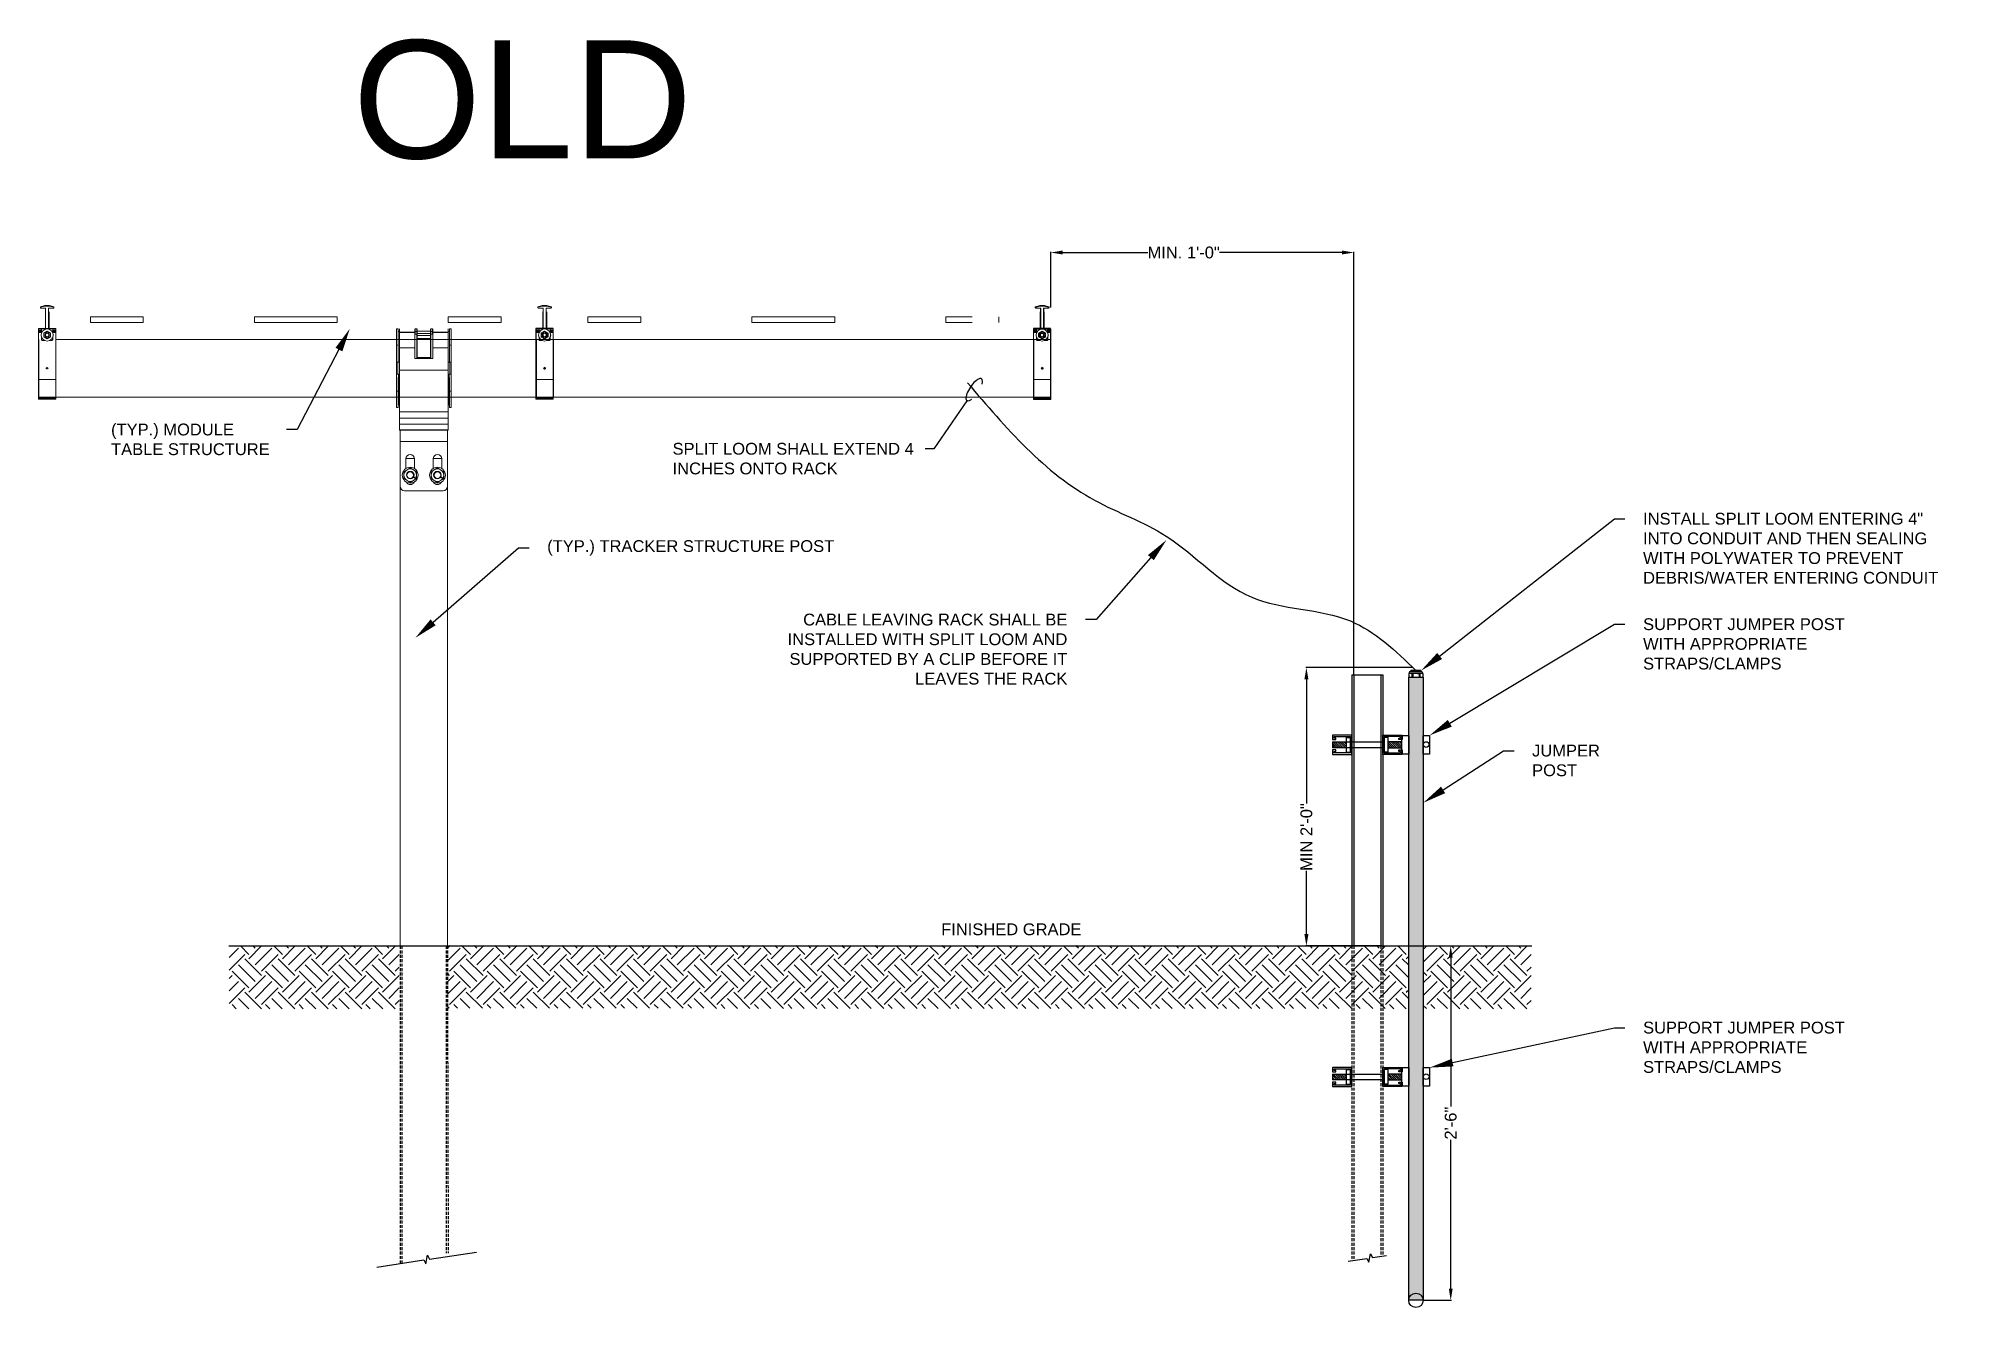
# Model space of a CAD drawing. Header units: feet. Extents: x -496 to 721, y -497 to 166.
# Drawn here: x 123.1 to 285.9, y -453.3 to -345.9 of the extents above; entities that cross this region are included whole.
import ezdxf
from ezdxf import colors
from ezdxf.entities.mleader import LeaderData, LeaderLine
from ezdxf.math import Vec2, Vec3

# ---------------------------------------------------------------- set-up
doc = ezdxf.new("R2010")
doc.units = ezdxf.units.FT
doc.header["$MEASUREMENT"] = 0
doc.linetypes.add('HIDDEN', pattern=[0.375, 0.25, -0.125])
for name, color, linetype in [('ATI CENTER SUPPORT', 7, 'Continuous'), ('Cable Gland', 4, 'Continuous'), ('E-COND-PVC', 4, 'Continuous'), ('E-DETL', 7, 'Continuous'), ('G-ANNO-TEXT', 1, 'Continuous'), ('G-TEXT', 7, 'Continuous'), ('S-BEAM', 7, 'Continuous'), ('S-BOLT', 93, 'Continuous'), ('S-ERTH', 9, 'Continuous'), ('S-STEL-ANGL', 3, 'Continuous')]:
    doc.layers.add(name, color=color, linetype=linetype)
doc.layers.add('PV-DC-CABL-UG', color=6, linetype='DC_CABLE', true_color=0xff00ff)
doc.styles.add('NEI-A', font='arial.ttf')
doc.styles.get("Standard").update_dxf_attribs({"font": 'arial.ttf'})
doc.linetypes.add('DC_CABLE', pattern='A,1,-0.2,["DC",Standard,S=0.1,R=0,X=-0.1,Y=-0.05],-0.2', length=1.4)
doc.dimstyles.new('NEI-A', dxfattribs={"dimtxt": 0.1, "dimasz": 0.125, "dimexe": 0.0625, "dimexo": 0.0625, "dimgap": 0.0625, "dimtad": 0, "dimtih": 1, "dimtoh": 1, "dimdec": 4, "dimzin": 3, "dimdsep": 46, "dimlunit": 4, "dimtxsty": 'NEI-A', "dimcen": 0, "dimadec": 0, "dimazin": 0, "dimtfac": 0.75, "dimtdec": 4, "dimtofl": 0, "dimtmove": 0, "dimatfit": 3, "dimfxl": 1, "dimfrac": 1, "dimtolj": 1, "dimtzin": 0, "dimarcsym": 0})

msp = doc.modelspace()

# ---------------------------------------------------------------- texts
at = {"insert": (149.72, -346.01), "char_height": 10, "attachment_point": 1, "style": 'NEI-A'}
msp.add_mtext_dynamic_manual_height_columns('OLD', width=40.9545, gutter_width=0.5, heights=[0], dxfattribs=at)

# ---------------------------------------------------------------- blocks, each defined once
blk = doc.blocks.new('CLAMP')
at = {"color": 3, "linetype": 'Continuous', "lineweight": 15}
for p, q in [((-0.0144, 0.1299), (-0.0144, 0.1287)), ((-0.0048, 0.1326), (-0.0142, 0.1302)), ((-0.0048, 0.1315), (-0.0142, 0.129)), ((-0.0142, 0.1302), (-0.0142, 0.129)), ((-0.0131, 0.1275), (-0.004, 0.1275)), ((-0.0048, 0.1326), (-0.0048, 0.1315)), ((0.0048, 0.1326), (-0.0048, 0.1326)), ((0.0048, 0.1315), (-0.0048, 0.1315)), ((-0.0032, 0.1267), (-0.0032, 0.091)), ((0.0032, 0.1242), (0.0032, 0.1267)), ((0.0032, 0.091), (0.0032, 0.1242)), ((0.004, 0.1275), (0.0131, 0.1275)), ((0.0048, 0.1326), (0.0048, 0.1315)), ((0.0142, 0.1302), (0.0048, 0.1326)), ((0.0142, 0.129), (0.0048, 0.1315)), ((0.0142, 0.1302), (0.0142, 0.129)), ((0.0144, 0.1299), (0.0144, 0.1287)), ((-0.0182, 0.0808), (-0.0182, 0.0839)), ((-0.0117, 0.0828), (-0.0117, 0.0821)), ((-0.0117, 0.0821), (-0.0117, 0.0755)), ((-0.0072, 0.0839), (-0.0102, 0.0837)), ((-0.0102, 0.0839), (-0.0102, 0.0837)), ((-0.0035, 0.0851), (-0.0049, 0.0851)), ((-0.0035, 0.0851), (-0.0049, 0.0851)), ((-0.0049, 0.0848), (-0.0041, 0.0848)), ((-0.0041, 0.0841), (-0.0049, 0.084)), ((-0.0041, 0.0848), (-0.0041, 0.0841)), ((-0.0032, 0.0921), (-0.0037, 0.0916)), ((-0.0037, 0.0916), (-0.0037, 0.0905)), ((-0.0037, 0.0916), (-0.0037, 0.0916)), ((-0.0032, 0.091), (-0.0037, 0.0905)), ((-0.0037, 0.0905), (-0.0032, 0.09)), ((-0.0032, 0.09), (-0.0032, 0.0851)), ((0.0032, 0.0921), (0.0037, 0.0916)), ((0.0032, 0.091), (0.0037, 0.0905)), ((0.0037, 0.0905), (0.0032, 0.09)), ((0.0032, 0.0839), (0.0032, 0.09)), ((0.0037, 0.0916), (0.0037, 0.0905)), ((0.0037, 0.0916), (0.0037, 0.0916)), ((0.0102, 0.0837), (0.0072, 0.0839)), ((0.0102, 0.0839), (0.0102, 0.0837)), ((0.0117, 0.0828), (0.0117, 0.0821)), ((0.0117, 0.0755), (0.0117, 0.0821)), ((0.0182, 0.0808), (0.0182, 0.0839)), ((-0.0182, 0.0782), (-0.0182, 0.0808)), ((-0.0182, 0.0808), (-0.0117, 0.0808)), ((-0.0182, 0.0782), (-0.0182, 0.0778)), ((-0.0182, 0.0782), (-0.0117, 0.0782)), ((-0.0182, 0.0778), (-0.0182, 0.0758)), ((-0.0117, 0.0778), (-0.0182, 0.0778)), ((-0.0182, 0.0758), (-0.0182, -0.0236)), ((-0.0117, 0.0758), (-0.0182, 0.0758)), ((-0.0117, 0.0652), (-0.0117, 0.0605)), ((-0.0101, 0.0589), (-0.0056, 0.0589)), ((-0.0036, 0.0766), (-0.0072, 0.0745)), ((-0.0072, 0.0704), (-0.0072, 0.0745)), ((-0.0072, 0.0662), (-0.0072, 0.0704)), ((-0.0072, 0.0662), (-0.0036, 0.0642)), ((0, 0.0787), (-0.0036, 0.0766)), ((-0.0036, 0.0642), (0, 0.0621)), ((0.0036, 0.0766), (0, 0.0787)), ((0, 0.0621), (0.0036, 0.0642)), ((0.0072, 0.0745), (0.0036, 0.0766)), ((0.0036, 0.0642), (0.0072, 0.0662)), ((0.0056, 0.0589), (0.0101, 0.0589)), ((0.0072, 0.0704), (0.0072, 0.0745)), ((0.0072, 0.0662), (0.0072, 0.0704)), ((0.0117, 0.0808), (0.0182, 0.0808)), ((0.0117, 0.0782), (0.0182, 0.0782)), ((0.0182, 0.0778), (0.0117, 0.0778)), ((0.0182, 0.0758), (0.0117, 0.0758)), ((0.0117, 0.0605), (0.0117, 0.0652)), ((0.0182, 0.0782), (0.0182, 0.0808)), ((0.0182, 0.0782), (0.0182, 0.0778)), ((0.0182, 0.0778), (0.0182, 0.0758)), ((0.0182, 0.0758), (0.0182, -0.0236)), ((0.0182, -0.0236), (-0.0182, -0.0236)), ((-0.0182, -0.0633), (-0.0182, -0.0236)), ((0.0182, -0.0633), (0.0182, -0.0236)), ((0.0182, -0.0633), (-0.0182, -0.0633)), ((-0.0182, -0.0657), (-0.0182, -0.0633)), ((0.0182, -0.0657), (-0.0182, -0.0657)), ((0.0182, -0.0657), (0.0182, -0.0633))]:
    blk.add_line(p, q, dxfattribs=at)
at = {"color": 3}
for p, q in [((-0.0182, 0.0839), (0.0182, 0.0839)), ((-0.0182, 0.0612), (-0.0182, -0.0612))]:
    blk.add_line(p, q, dxfattribs=at)
at = {"color": 3, "linetype": 'Continuous', "lineweight": 15}
for radius in [0.0128, 0.0048, 0.0036]:
    blk.add_circle((0, 0.0704), radius, dxfattribs=at)
at = {"color": 3}
blk.add_circle((0, 0), 0.00147, dxfattribs=at)
at = {"color": 3, "linetype": 'Continuous', "lineweight": 15}
for centre, radius, start, end in [((-0.0141, 0.1299), 0.0003, 104.672, 179.9818), ((-0.0141, 0.1287), 0.0003, 104.672, 179.9818), ((-0.0131, 0.1287), 0.00128, 180.0273, 270.0273), ((-0.004, 0.1267), 0.000799, 0.0273, 90.0273), ((0.004, 0.1267), 0.000799, 89.9727, 179.9727), ((0.0131, 0.1287), 0.00128, 269.9727, 359.9727), ((0.0141, 0.1299), 0.0003, 0.0182, 75.328), ((0.0141, 0.1287), 0.0003, 0.0182, 75.328), ((-0.0103, 0.0829), 0.00139, 133.1103, 183.5333), ((-0.0101, 0.0821), 0.0016, 93.3224, 179.9748), ((-0.0042, 0.0851), 0.00101, 273.3224, 359.9748), ((0.0101, 0.0821), 0.0016, 0.0252, 86.6776), ((0.0102, 0.0828), 0.00154, 359.0792, 44.4283), ((-0.0101, 0.0605), 0.0016, 180.0273, 270.0273), ((0, 0.0704), 0.00719, 120, 180), ((0, 0.0704), 0.00719, 180, 240), ((0, 0.0704), 0.00719, 60, 120), ((0, 0.0704), 0.00719, 240, 300), ((0, 0.0704), 0.00719, 0, 60), ((0, 0.0704), 0.00719, 300, 0), ((0.0101, 0.0605), 0.0016, 269.9727, 359.9727)]:
    blk.add_arc(centre, radius, start, end, dxfattribs=at)
blk.add_ellipse((-0.0042, 0.0859), major_axis=(0, 0.00107), ratio=0.942202, start_param=3.200091, end_param=4.712389, dxfattribs=at)
blk = doc.blocks.new('*U16')
at = {"color": 1}
blk.add_line((-0.5005, 0.0354), (-0.5005, 0), dxfattribs=at)
at = {"color": 2}
for p, q in [((-0.5, 0.0354), (-0.5, 0)), ((0.545, 0.0354), (0.545, 0))]:
    blk.add_line(p, q, dxfattribs=at)
at = {"color": 1, "extrusion": (1, 0, 0), "const_width": 1.9558, "elevation": -0.5005}
blk.add_lwpolyline([(0, 0), (0.0354, 0)], dxfattribs=at)
at = {"color": 2, "extrusion": (1, 0, 0), "const_width": 1.9558, "elevation": -0.5005}
blk.add_lwpolyline([(0, 0), (0.0354, 0)], dxfattribs=at)
at = {"color": 1, "extrusion": (0, -1, 0), "const_width": 1.9558, "elevation": -0.0354}
blk.add_lwpolyline([(-0.5, 0), (0.545, 0)], dxfattribs=at)
at = {"color": 1, "extrusion": (0, 1, 0), "const_width": 1.9558}
blk.add_lwpolyline([(0.5, 0), (-0.545, 0)], dxfattribs=at)
at = {"color": 2, "extrusion": (-1, 0, 0), "const_width": 1.9558, "elevation": -0.5455}
blk.add_lwpolyline([(0, 0), (-0.0354, 0)], dxfattribs=at)
blk.add_blockref('CLAMP', (-0.5037, -0.0839))
at = {"xscale": -1}
blk.add_blockref('CLAMP', (0.5487, -0.0839), dxfattribs=at)
blk = doc.blocks.new('BEARING COLUMN')
at = {"layer": 'E-DETL', "color": 253, "linetype": 'Continuous', "lineweight": 15}
for p, q in [((-0.0543, 0.0835), (-0.0575, 0.0835)), ((-0.0575, 0.0835), (-0.0575, 0.0488)), ((-0.0543, 0.0835), (-0.0543, 0.0488)), ((-0.0512, 0.0839), (-0.0512, 0.0762)), ((-0.0192, 0.0762), (-0.0192, 0.0839)), ((-0.0149, 0.0835), (-0.0181, 0.0835)), ((-0.0181, 0.0835), (-0.0181, 0.0778)), ((-0.0149, 0.0835), (-0.0149, 0.0778)), ((-0.0141, 0.0784), (-0.0141, 0.0839)), ((0.0141, 0.0784), (0.0141, 0.0839)), ((0.0181, 0.0835), (0.0149, 0.0835)), ((0.0149, 0.0835), (0.0149, 0.0778)), ((0.0181, 0.0835), (0.0181, 0.0778)), ((0.0192, 0.0762), (0.0192, 0.0839)), ((0.0512, 0.0839), (0.0512, 0.0762)), ((0.0575, 0.0835), (0.0543, 0.0835)), ((0.0543, 0.0488), (0.0543, 0.0835)), ((0.0575, 0.0488), (0.0575, 0.0835)), ((-0.0543, 0.0488), (-0.0575, 0.0488)), ((-0.0575, 0.0488), (-0.0575, 0.0131)), ((-0.0512, 0.0781), (-0.0543, 0.0781)), ((-0.0543, 0.0488), (-0.0543, 0.0131)), ((-0.0512, 0.0762), (-0.0192, 0.0762)), ((-0.0512, 0.0755), (-0.0512, 0.0762)), ((-0.0192, 0.0755), (-0.0512, 0.0755)), ((-0.0512, 0.0755), (-0.0512, 0.0431)), ((-0.0512, 0.0431), (-0.0192, 0.0431)), ((-0.0512, -0.0042), (-0.0512, 0.0431)), ((-0.0181, 0.0781), (-0.0192, 0.0781)), ((-0.0192, 0.0755), (-0.0192, 0.0762)), ((-0.0192, 0.0431), (-0.0192, 0.0755)), ((-0.0192, 0.0431), (-0.0192, 0.0211)), ((-0.0149, 0.0778), (-0.0181, 0.0778)), ((-0.0181, 0.0778), (-0.0181, 0.072)), ((-0.0149, 0.072), (-0.0181, 0.072)), ((-0.0149, 0.0778), (-0.0149, 0.072)), ((-0.0149, 0.072), (-0.0149, 0.021)), ((-0.0141, 0.0612), (-0.0149, 0.0612)), ((-0.0141, 0.0581), (-0.0149, 0.0581)), ((-0.0141, 0.0784), (0.0141, 0.0784)), ((-0.0141, 0.0737), (-0.0141, 0.0784)), ((-0.0141, 0.0737), (0.0141, 0.0737)), ((-0.0141, 0.0691), (-0.0141, 0.0737)), ((-0.0141, 0.0691), (0.0141, 0.0691)), ((-0.0141, 0.0634), (-0.0141, 0.0691)), ((-0.0141, 0.0634), (0.0141, 0.0634)), ((-0.0141, 0.0228), (-0.0141, 0.0634)), ((0.0141, 0.0737), (0.0141, 0.0784)), ((0.0141, 0.0691), (0.0141, 0.0737)), ((0.0141, 0.0634), (0.0141, 0.0691)), ((0.0141, 0.0228), (0.0141, 0.0634)), ((0.0149, 0.0612), (0.0141, 0.0612)), ((0.0149, 0.0581), (0.0141, 0.0581)), ((0.0149, 0.0778), (0.0181, 0.0778)), ((0.0149, 0.0778), (0.0149, 0.072)), ((0.0149, 0.072), (0.0149, 0.021)), ((0.0149, 0.072), (0.0181, 0.072)), ((0.0192, 0.0781), (0.0181, 0.0781)), ((0.0181, 0.0778), (0.0181, 0.072)), ((0.0192, 0.0762), (0.0512, 0.0762)), ((0.0192, 0.0755), (0.0192, 0.0762)), ((0.0512, 0.0755), (0.0192, 0.0755)), ((0.0192, 0.0431), (0.0192, 0.0755)), ((0.0192, 0.0431), (0.0192, 0.0211)), ((0.0192, 0.0431), (0.0512, 0.0431)), ((0.0543, 0.0781), (0.0512, 0.0781)), ((0.0512, 0.0762), (0.0512, 0.0755)), ((0.0512, 0.0431), (0.0512, 0.0755)), ((0.0512, 0.0431), (0.0512, -0.0042)), ((0.0575, 0.0488), (0.0543, 0.0488)), ((0.0543, 0.0131), (0.0543, 0.0488)), ((0.0575, 0.0488), (0.0575, 0.0131)), ((-0.0543, 0.0131), (-0.0575, 0.0131)), ((-0.0575, -0.0125), (-0.0575, 0.0131)), ((-0.0549, 0.0131), (-0.0549, -0.0125)), ((-0.0543, 0.0131), (-0.0512, 0.0131)), ((-0.0192, 0.0211), (0.0192, 0.0211)), ((-0.0141, 0.0284), (-0.0149, 0.0284)), ((-0.0141, 0.0228), (0.0141, 0.0228)), ((-0.0141, 0.0218), (-0.0141, 0.0228)), ((-0.0141, 0.0218), (0.0141, 0.0218)), ((-0.0141, 0.0211), (-0.0141, 0.0218)), ((0.0149, 0.0284), (0.0141, 0.0284)), ((0.0141, 0.0218), (0.0141, 0.0228)), ((0.0141, 0.0211), (0.0141, 0.0218)), ((0.0512, 0.0131), (0.0543, 0.0131)), ((0.0575, 0.0131), (0.0543, 0.0131)), ((0.0549, 0.0131), (0.0549, -0.0125)), ((0.0575, -0.0125), (0.0575, 0.0131)), ((-0.0575, -0.0125), (-0.0575, -0.0482)), ((-0.0535, -0.0125), (-0.0575, -0.0125)), ((-0.0543, -0.023), (-0.0543, -0.0482)), ((-0.0535, -0.0125), (-0.0512, -0.0125)), ((-0.0535, -0.0125), (-0.0535, -0.0775)), ((-0.0512, -0.0042), (0.0512, -0.0042)), ((-0.0512, -0.0042), (-0.0512, -0.0921)), ((0.0512, -0.0921), (0.0512, -0.0042)), ((0.0512, -0.0125), (0.0535, -0.0125)), ((0.0575, -0.0125), (0.0535, -0.0125)), ((0.0535, -0.0775), (0.0535, -0.0125)), ((0.0543, -0.0482), (0.0543, -0.023)), ((0.0575, -0.0125), (0.0575, -0.0482)), ((-0.0543, -0.0482), (-0.0575, -0.0482)), ((-0.0575, -0.0829), (-0.0575, -0.0482)), ((-0.0543, -0.0829), (-0.0543, -0.0482)), ((-0.0535, -0.0775), (-0.0512, -0.0775)), ((0.0512, -0.0775), (0.0535, -0.0775)), ((0.0575, -0.0482), (0.0543, -0.0482)), ((0.0543, -0.0482), (0.0543, -0.0829)), ((0.0575, -0.0482), (0.0575, -0.0829)), ((-0.0575, -0.0829), (-0.0543, -0.0829)), ((-0.0512, -0.0921), (0.0512, -0.0921)), ((-0.0512, -0.1056), (-0.0512, -0.0921)), ((-0.0512, -0.1056), (0.0512, -0.1056)), ((-0.0512, -0.1182), (-0.0512, -0.1056)), ((-0.0512, -0.1182), (0.0512, -0.1182)), ((-0.0512, -0.13), (-0.0512, -0.1182)), ((0.0512, -0.0921), (0.0512, -0.1056)), ((0.0512, -0.1056), (0.0512, -0.1182)), ((0.0512, -0.1182), (0.0512, -0.13)), ((0.0543, -0.0829), (0.0575, -0.0829)), ((-0.0512, -0.13), (0.0512, -0.13)), ((-0.0512, -0.1308), (-0.0512, -0.13)), ((0.0512, -0.1308), (-0.0512, -0.1308)), ((-0.0504, -0.1308), (-0.0504, -0.1548)), ((0.0504, -0.1548), (-0.0504, -0.1548)), ((-0.0504, -0.1548), (-0.0504, -0.2494)), ((0.0504, -0.1548), (0.0504, -0.1308)), ((0.0504, -0.2494), (0.0504, -0.1548)), ((0.0512, -0.13), (0.0512, -0.1308)), ((-0.0379, -0.1915), (-0.0379, -0.2121)), ((-0.0378, -0.191), (-0.0197, -0.191)), ((-0.0197, -0.2121), (-0.0197, -0.1915)), ((0.0197, -0.191), (0.0378, -0.191)), ((0.0197, -0.1915), (0.0197, -0.2121)), ((0.0379, -0.2121), (0.0379, -0.1915)), ((-0.042, -0.2185), (-0.0354, -0.2147)), ((-0.042, -0.2261), (-0.042, -0.2185)), ((-0.042, -0.2338), (-0.042, -0.2261)), ((-0.0354, -0.2376), (-0.042, -0.2338)), ((-0.0354, -0.2147), (-0.0288, -0.2108)), ((-0.0288, -0.2414), (-0.0354, -0.2376)), ((-0.0288, -0.2108), (-0.0222, -0.2147)), ((-0.0222, -0.2376), (-0.0288, -0.2414)), ((-0.0222, -0.2147), (-0.0155, -0.2185)), ((-0.0155, -0.2338), (-0.0222, -0.2376)), ((-0.0216, -0.2297), (-0.0221, -0.2306)), ((-0.0221, -0.2306), (-0.0207, -0.2314)), ((-0.0216, -0.2297), (-0.0202, -0.2305)), ((-0.0202, -0.2305), (-0.0207, -0.2314)), ((-0.0207, -0.2314), (-0.0189, -0.2324)), ((-0.0202, -0.2305), (-0.0184, -0.2316)), ((-0.0184, -0.2316), (-0.0189, -0.2324)), ((-0.0155, -0.2185), (-0.0155, -0.2261)), ((-0.0155, -0.2261), (-0.0155, -0.2338)), ((0.0155, -0.2185), (0.0222, -0.2147)), ((0.0155, -0.2261), (0.0155, -0.2185)), ((0.0155, -0.2338), (0.0155, -0.2261)), ((0.0222, -0.2376), (0.0155, -0.2338)), ((0.0222, -0.2147), (0.0288, -0.2108)), ((0.0288, -0.2414), (0.0222, -0.2376)), ((0.0288, -0.2108), (0.0354, -0.2147)), ((0.0354, -0.2376), (0.0288, -0.2414)), ((0.0354, -0.2147), (0.042, -0.2185)), ((0.042, -0.2338), (0.0354, -0.2376)), ((0.036, -0.2297), (0.0355, -0.2306)), ((0.0355, -0.2306), (0.0369, -0.2314)), ((0.036, -0.2297), (0.0374, -0.2305)), ((0.0374, -0.2305), (0.0369, -0.2314)), ((0.0369, -0.2314), (0.0387, -0.2324)), ((0.0374, -0.2305), (0.0392, -0.2316)), ((0.0392, -0.2316), (0.0387, -0.2324)), ((0.042, -0.2185), (0.042, -0.2261)), ((0.042, -0.2261), (0.042, -0.2338)), ((-0.0504, -0.2494), (-0.0504, -1.2225)), ((0.0408, -0.259), (-0.0408, -0.259)), ((0.0504, -0.2494), (0.0504, -1.2225))]:
    blk.add_line(p, q, dxfattribs=at)
at = {"layer": 'E-DETL', "color": 253, "linetype": 'Continuous', "lineweight": 15, "flags": 128}
for points in [[(-0.0543, -0.023), (-0.0542, -0.0214), (-0.0539, -0.0151), (-0.0538, -0.0142), (-0.0538, -0.0136), (-0.0537, -0.0132), (-0.0536, -0.013), (-0.0536, -0.0128), (-0.0536, -0.0127), (-0.0536, -0.0126), (-0.0535, -0.0126), (-0.0535, -0.0125), (-0.0535, -0.0125), (-0.0535, -0.0125), (-0.0535, -0.0125), (-0.0535, -0.0125)], [(0.0535, -0.0125), (0.0535, -0.0125), (0.0535, -0.0125), (0.0535, -0.0125), (0.0536, -0.0126), (0.0537, -0.0131), (0.0539, -0.015), (0.0543, -0.023)]]:
    blk.add_lwpolyline(points, dxfattribs=at)
at = {"layer": 'E-DETL', "color": 253, "linetype": 'Continuous', "lineweight": 15}
for centre, radius in [((-0.0288, -0.2261), 0.0167), ((-0.0288, -0.2261), 0.00806), ((-0.0288, -0.2261), 0.00709), ((0.0288, -0.2261), 0.0167), ((0.0288, -0.2261), 0.00806), ((0.0288, -0.2261), 0.00709)]:
    blk.add_circle(centre, radius, dxfattribs=at)
for centre, radius, start, end in [((-0.0535, -0.0783), 0.0008, 90, 180), ((0.0535, -0.0783), 0.0008, 0, 90), ((-0.0288, -0.1915), 0.00907, 0, 180), ((0.0288, -0.1915), 0.00907, 0, 180), ((-0.0288, -0.2261), 0.0133, 120, 180), ((-0.0288, -0.2261), 0.0133, 180, 240), ((-0.0288, -0.2369), 0.00907, 205.0309, 334.9691), ((-0.0288, -0.2261), 0.0133, 60, 120), ((-0.0288, -0.2261), 0.0133, 240, 300), ((-0.0288, -0.2261), 0.0133, 0, 60), ((-0.0288, -0.2261), 0.0133, 300, 0), ((0.0288, -0.2261), 0.0133, 120, 180), ((0.0288, -0.2261), 0.0133, 180, 240), ((0.0288, -0.2369), 0.00907, 205.0354, 334.9646), ((0.0288, -0.2261), 0.0133, 60, 120), ((0.0288, -0.2261), 0.0133, 240, 300), ((0.0288, -0.2261), 0.0133, 0, 60), ((0.0288, -0.2261), 0.0133, 300, 0), ((-0.0408, -0.2494), 0.0096, 180, 270), ((0.0408, -0.2494), 0.0096, 270, 0)]:
    blk.add_arc(centre, radius, start, end, dxfattribs=at)
blk = doc.blocks.new('Bell End')
at = {"layer": 'E-COND-PVC', "linetype": 'Continuous'}
for points in [[(-0.61, 0), (0.61, 0), (0.61, 0.27), (0.55, 0.32), (-0.55, 0.32), (-0.61, 0.27), (-0.61, 0)], [(-0.58, 0.3), (-0.54, 0.31), (-0.48, 0.32), (-0.43, 0.32), (-0.38, 0.3), (-0.34, 0.27), (-0.27, 0.27), (-0.2, 0.3), (-0.11, 0.32), (0, 0.32), (0.13, 0.31), (0.2, 0.3), (0.27, 0.27), (0.34, 0.27), (0.37, 0.3), (0.44, 0.32), (0.51, 0.32), (0.54, 0.31), (0.61, 0.27)], [(-0.55, 0.37), (-0.54, 0.43), (-0.51, 0.47), (-0.47, 0.5), (-0.42, 0.51), (0.41, 0.51), (0.47, 0.5), (0.51, 0.47), (0.54, 0.43), (0.55, 0.37)], [(-0.55, 0.37), (0.55, 0.37), (0.55, 0.32)], [(-0.55, 0.37), (-0.55, 0.32)], [(0.42, 0.51), (0.42, 0.55), (-0.42, 0.55), (-0.42, 0.51)], [(-0.34, 0.27), (-0.34, 0)], [(-0.27, 0.27), (-0.27, 0)], [(0.27, 0.27), (0.27, 0)], [(0.34, 0.27), (0.34, 0)]]:
    blk.add_lwpolyline(points, dxfattribs=at)
blk = doc.blocks.new('*D24')
at = {"layer": 'Defpoints', "color": 0, "transparency": 16777216}
for p in [(242.63, -422.68), (240.31, -452.68), (242.63, -452.68)]:
    blk.add_point(p, dxfattribs=at)
at = {"layer": 'G-ANNO-TEXT', "color": 0, "lineweight": -2, "transparency": 16777216}
for p, q in [((242.63, -423.68), (242.63, -436.28)), ((242.63, -451.68), (242.63, -439.08)), ((240.37, -452.68), (242.69, -452.68))]:
    blk.add_line(p, q, dxfattribs=at)
at = {"layer": 'G-ANNO-TEXT', "color": 0, "transparency": 16777216}
for points in [[(242.47, -423.68), (242.8, -423.68), (242.63, -422.68)], [(242.47, -451.68), (242.8, -451.68), (242.63, -452.68)]]:
    blk.add_solid(points, dxfattribs=at)
at = {"layer": 'G-ANNO-TEXT', "color": 0, "transparency": 16777216, "insert": (242.63, -437.68), "char_height": 1, "attachment_point": 5, "rotation": 90, "style": 'NEI-A'}
blk.add_mtext('\\A1;2\'-6"', dxfattribs=at)
blk = doc.blocks.new('*D22')
at = {"layer": 'Defpoints', "color": 0, "transparency": 16777216}
for p in [(234.43, -363.98), (208.78, -368.69), (234.43, -399.74)]:
    blk.add_point(p, dxfattribs=at)
at = {"layer": 'G-ANNO-TEXT', "color": 0, "lineweight": -2, "transparency": 16777216}
for p, q in [((208.78, -368.63), (208.78, -363.91)), ((209.78, -363.98), (216.99, -363.98)), ((233.43, -363.98), (223.07, -363.98)), ((234.43, -399.68), (234.43, -363.91))]:
    blk.add_line(p, q, dxfattribs=at)
at = {"layer": 'G-ANNO-TEXT', "color": 0, "transparency": 16777216}
for points in [[(209.78, -363.81), (209.78, -364.14), (208.78, -363.98)], [(233.43, -363.81), (233.43, -364.14), (234.43, -363.98)]]:
    blk.add_solid(points, dxfattribs=at)
at = {"layer": 'G-ANNO-TEXT', "color": 0, "transparency": 16777216, "insert": (220.03, -363.98), "char_height": 1, "attachment_point": 5, "style": 'NEI-A'}
blk.add_mtext('\\A1;MIN. 1\'-0"', dxfattribs=at)
blk = doc.blocks.new('Equipment Callout Arrowhead .75')
at = {"color": 0}
blk.add_ellipse((-0.25, 0), major_axis=(0.743, 0), ratio=0.350959, start_param=-0.80282, end_param=3.944413, dxfattribs=at)
blk = doc.blocks.new('*D23')
at = {"layer": 'Defpoints', "color": 0, "transparency": 16777216}
for p in [(239.42, -399.11), (230.42, -422.68), (236.75, -422.68)]:
    blk.add_point(p, dxfattribs=at)
at = {"layer": 'G-ANNO-TEXT', "color": 0, "lineweight": -2, "transparency": 16777216}
for p, q in [((239.36, -399.11), (230.36, -399.11)), ((230.42, -400.11), (230.42, -410.62)), ((230.42, -421.68), (230.42, -416.31)), ((236.69, -422.68), (230.36, -422.68))]:
    blk.add_line(p, q, dxfattribs=at)
at = {"layer": 'G-ANNO-TEXT', "color": 0, "transparency": 16777216}
for points in [[(230.25, -400.11), (230.59, -400.11), (230.42, -399.11)], [(230.25, -421.68), (230.59, -421.68), (230.42, -422.68)]]:
    blk.add_solid(points, dxfattribs=at)
at = {"layer": 'G-ANNO-TEXT', "color": 0, "transparency": 16777216, "insert": (230.42, -413.46), "char_height": 1, "attachment_point": 5, "rotation": 90, "style": 'NEI-A'}
blk.add_mtext('\\A1;MIN 2\'-0"', dxfattribs=at)

# ---------------------------------------------------------------- dimensions: what is measured, and where the dimension line sits
at = {"layer": 'G-ANNO-TEXT'}
dim = msp.add_linear_dim(base=(242.63, -452.68), p1=(242.63, -422.68), p2=(240.31, -452.68), angle=90, dimstyle='NEI-A', override={"dimtxt": 1, "dimasz": 1, "dimdec": 0}, dxfattribs=at)
dim.commit()
dim.dimension.update_dxf_attribs({"geometry": '*D24', "text_midpoint": (242.63, -437.68), "dimtype": 160, "text_rotation": 90})

# ---------------------------------------------------------------- hatches: boundary and pattern name
at = {"layer": 'Cable Gland', "transparency": 33554513}
h = msp.add_hatch(color=256, dxfattribs=at)
h.dxf.hatch_style = 1
h.paths.add_polyline_path([(240.3, -399.92), (239.09, -399.92), (239.09, -452.68), (240.3, -452.68)])
at = {"layer": 'S-BOLT'}
h = msp.add_hatch(dxfattribs=at)
h.set_pattern_fill('ANSI31', color=256, angle=90)
h.set_pattern_definition([(135, (163.46542, -429.33696), (-0.08838835, -0.08838835), [])])
h.paths.add_polyline_path([(233.81, -405.9), (233.81, -405.4), (232.65, -405.4), (232.65, -405.9)])
h = msp.add_hatch(dxfattribs=at)
h.set_pattern_fill('ANSI31', color=256, angle=90)
h.set_pattern_definition([(135, (160.22698, -429.33696), (-0.08838835, -0.08838835), [])])
h.paths.add_polyline_path([(237.34, -405.9), (237.34, -405.4), (238.5, -405.4), (238.5, -405.9)])
h = msp.add_hatch(dxfattribs=at)
h.set_pattern_fill('ANSI31', color=256, angle=90)
h.set_pattern_definition([(135, (163.46542, -457.45575), (-0.08838835, -0.08838835), [])])
h.paths.add_polyline_path([(233.81, -434.02), (233.81, -433.52), (232.65, -433.52), (232.65, -434.02)])
h = msp.add_hatch(dxfattribs=at)
h.set_pattern_fill('ANSI31', color=256, angle=90)
h.set_pattern_definition([(135, (160.22698, -457.45575), (-0.08838835, -0.08838835), [])])
h.paths.add_polyline_path([(237.34, -434.02), (237.34, -433.52), (238.5, -433.52), (238.5, -434.02)])
at = {"layer": 'S-ERTH'}
h = msp.add_hatch(dxfattribs=at)
h.set_pattern_fill('EARTH', color=256, scale=8, angle=45)
h.set_pattern_definition([(45, (175.9273, -410.6778), (2e-16, 2.82843), [2, -2]), (45, (175.397, -410.1475), (2e-16, 2.82843), [2, -2]), (45, (174.8666, -409.6172), (2e-16, 2.82843), [2, -2]), (135, (174.8666, -409.2636), (-2.82843, 4e-16), [2, -2]), (135, (175.397, -408.7333), (-2.82843, 4e-16), [2, -2]), (135, (175.9273, -408.203), (-2.82843, 4e-16), [2, -2])])
h.paths.add_polyline_path([(153.65, -428.01), (153.65, -422.68), (139.26, -422.68), (139.26, -427.99)])
h = msp.add_hatch(dxfattribs=at)
h.set_pattern_fill('EARTH', color=256, scale=8, angle=45)
h.set_pattern_definition([(45, (256.9051, -410.6778), (2e-16, 2.828427), [2, -2]), (45, (256.3748, -410.1475), (2e-16, 2.828427), [2, -2]), (45, (255.8445, -409.6172), (2e-16, 2.828427), [2, -2]), (135, (255.8445, -409.2636), (-2.828427, 4e-16), [2, -2]), (135, (256.3748, -408.7333), (-2.828427, 4e-16), [2, -2]), (135, (256.9051, -408.203), (-2.828427, 4e-16), [2, -2])])
h.paths.add_polyline_path([(239.08, -427.99), (239.08, -422.68), (157.73, -422.64), (157.73, -427.95)])
h = msp.add_hatch(dxfattribs=at)
h.set_pattern_fill('EARTH', color=256, scale=8, angle=45)
h.set_pattern_definition([(45, (271.7091, -410.6778), (2e-16, 2.82843), [2, -2]), (45, (271.1788, -410.1475), (2e-16, 2.82843), [2, -2]), (45, (270.6485, -409.6172), (2e-16, 2.82843), [2, -2]), (135, (270.6485, -409.2636), (-2.82843, 4e-16), [2, -2]), (135, (271.1788, -408.7333), (-2.82843, 4e-16), [2, -2]), (135, (271.7091, -408.203), (-2.82843, 4e-16), [2, -2])])
h.paths.add_polyline_path([(249.43, -428.01), (249.43, -422.68), (240.31, -422.67), (240.31, -427.98)])

# ---------------------------------------------------------------- linework, layer by layer
at = {"color": 1}
msp.add_line((208.18, -369.01), (208.18, -370.42), dxfattribs=at)
at = {"color": 2}
msp.add_line((208.2, -369.01), (208.2, -370.42), dxfattribs=at)
at = {"color": 1, "extrusion": (1, 0, 1.22465e-16), "const_width": 78.23, "elevation": 208.18}
msp.add_lwpolyline([(-370.42, 0), (-369.01, 0)], dxfattribs=at)
at = {"color": 2, "extrusion": (1, 0, 1.22465e-16), "const_width": 78.23, "elevation": 208.18}
msp.add_lwpolyline([(-370.42, 0), (-369.01, 0)], dxfattribs=at)
msp.add_lwpolyline([(239.08, -399.92), (240.31, -399.92), (240.31, -452.68), (239.08, -452.68)], close=True)
msp.add_circle((239.69, -452.68), 0.612)
at = {"layer": 'ATI CENTER SUPPORT', "color": 8, "linetype": 'Continuous', "lineweight": 15}
for p, q in [((124.58, -371.33), (207.33, -371.33)), ((207.32, -371.33), (208.78, -371.33)), ((208.78, -376.23), (123.12, -376.23))]:
    msp.add_line(p, q, dxfattribs=at)
for points in [[(127.52, -369.41), (131.99, -369.41), (131.99, -369.9), (127.52, -369.9)], [(141.39, -369.41), (148.4, -369.41), (148.4, -369.9), (141.39, -369.9)], [(157.8, -369.41), (162.28, -369.41), (162.28, -369.9), (157.8, -369.9)], [(169.62, -369.41), (174.09, -369.41), (174.09, -369.9), (169.62, -369.9)], [(183.49, -369.41), (190.51, -369.41), (190.51, -369.9), (183.49, -369.9)]]:
    msp.add_lwpolyline(points, close=True, dxfattribs=at)
for points in [[(202.14, -369.9), (199.91, -369.9), (199.91, -369.41), (202.14, -369.41)], [(204.38, -369.41), (204.38, -369.9)]]:
    msp.add_lwpolyline(points, dxfattribs=at)
at = {"layer": 'G-TEXT', "linetype": 'Continuous', "flags": 128}
for points in [[(151.76, -449.87), (155.73, -449.26), (155.9, -449.58), (156.05, -448.87), (156.22, -449.19), (160.18, -448.59)], [(233.94, -449.37), (235.52, -449.13), (235.69, -449.45), (235.84, -448.74), (236.01, -449.06), (237.21, -448.88)]]:
    msp.add_lwpolyline(points, dxfattribs=at)
at = {"layer": 'PV-DC-CABL-UG'}
msp.add_spline([(201.73, -375), (212.5, -384.95), (218.56, -387.99), (225.79, -393.16), (234.14, -395.17), (239.69, -399.37)], degree=3, dxfattribs=at)
at = {"layer": 'S-BEAM'}
for p, q in [((234.26, -399.74), (236.89, -399.74)), ((234.26, -399.74), (234.26, -422.68)), ((234.43, -399.74), (234.43, -422.68)), ((236.72, -399.74), (236.72, -422.68)), ((236.89, -399.74), (236.89, -422.68))]:
    msp.add_line(p, q, dxfattribs=at)
at = {"layer": 'S-BEAM', "linetype": 'HIDDEN'}
for p, q in [((153.72, -422.68), (153.72, -449.57)), ((153.88, -422.68), (153.88, -449.55)), ((157.62, -422.68), (157.62, -448.7)), ((157.72, -422.68), (157.79, -448.68)), ((234.26, -422.68), (234.26, -449.32)), ((234.43, -422.68), (234.43, -449.3)), ((236.72, -422.68), (236.72, -448.95)), ((236.89, -422.68), (236.89, -448.92))]:
    msp.add_line(p, q, dxfattribs=at)
at = {"layer": 'S-BOLT'}
for p, q in [((232.64, -405.4), (237.01, -405.4)), ((233.81, -406.27), (233.81, -405.03)), ((233.81, -405.03), (234.14, -405.03)), ((237.34, -405.03), (237.01, -405.03)), ((237.34, -406.27), (237.34, -405.03)), ((237.01, -405.9), (232.64, -405.9)), ((233.81, -406.27), (234.14, -406.27)), ((237.34, -406.27), (237.01, -406.27)), ((232.64, -433.52), (237.01, -433.52)), ((237.01, -434.02), (232.64, -434.02)), ((233.81, -434.38), (233.81, -433.15)), ((233.81, -433.15), (234.14, -433.15)), ((233.81, -434.38), (234.14, -434.38)), ((237.34, -433.15), (237.01, -433.15)), ((237.34, -434.38), (237.01, -434.38)), ((237.34, -434.38), (237.34, -433.15))]:
    msp.add_line(p, q, dxfattribs=at)
for points in [[(232.65, -405.9), (232.65, -405.4)], [(234.14, -406.27), (234.14, -405.03)], [(237.01, -406.27), (237.01, -405.03)], [(237.34, -405.9), (238.5, -405.9), (238.5, -405.4), (237.34, -405.4)], [(232.65, -434.02), (232.65, -433.52)], [(234.14, -434.38), (234.14, -433.15)], [(237.01, -434.38), (237.01, -433.15)], [(237.34, -434.02), (238.5, -434.02), (238.5, -433.52), (237.34, -433.52)]]:
    msp.add_lwpolyline(points, dxfattribs=at)
at = {"layer": 'S-ERTH'}
msp.add_line((139.24, -422.68), (249.49, -422.68), dxfattribs=at)
at = {"layer": 'S-STEL-ANGL', "flags": 128}
for points in [[(234.26, -404.84), (232.64, -404.84), (232.64, -405.21), (232.92, -405.21), (232.92, -405.09), (232.76, -405.09), (232.76, -404.96), (234.14, -404.96), (234.14, -406.34), (232.76, -406.34), (232.76, -406.21), (232.92, -406.21), (232.92, -406.09), (232.64, -406.09), (232.64, -406.46), (234.26, -406.46), (234.26, -404.84)], [(236.89, -404.84), (238.51, -404.84), (238.51, -405.21), (238.23, -405.21), (238.23, -405.09), (238.39, -405.09), (238.39, -404.96), (237.01, -404.96), (237.01, -406.34), (238.39, -406.34), (238.39, -406.21), (238.23, -406.21), (238.23, -406.09), (238.51, -406.09), (238.51, -406.46), (236.89, -406.46), (236.89, -404.84)], [(234.26, -432.96), (232.64, -432.96), (232.64, -433.33), (232.92, -433.33), (232.92, -433.21), (232.76, -433.21), (232.76, -433.08), (234.14, -433.08), (234.14, -434.46), (232.76, -434.46), (232.76, -434.33), (232.92, -434.33), (232.92, -434.21), (232.64, -434.21), (232.64, -434.58), (234.26, -434.58), (234.26, -432.96)], [(236.89, -432.96), (238.51, -432.96), (238.51, -433.33), (238.23, -433.33), (238.23, -433.21), (238.39, -433.21), (238.39, -433.08), (237.01, -433.08), (237.01, -434.46), (238.39, -434.46), (238.39, -434.33), (238.23, -434.33), (238.23, -434.21), (238.51, -434.21), (238.51, -434.58), (236.89, -434.58), (236.89, -432.96)]]:
    msp.add_lwpolyline(points, dxfattribs=at)
at = {"layer": 'S-STEL-ANGL'}
for points in [[(238.5, -404.86), (239.08, -404.86), (239.08, -406.44), (238.5, -406.44)], [(238.5, -432.98), (239.08, -432.98), (239.08, -434.56), (238.5, -434.56)], [(240.31, -432.98), (240.84, -432.98), (240.84, -434.56), (240.31, -434.56)]]:
    msp.add_lwpolyline(points, close=True, dxfattribs=at)
msp.add_circle((240.56, -433.75), 0.236, dxfattribs=at)

# ---------------------------------------------------------------- block references
at = {"xscale": 40, "yscale": 40, "zscale": 40}
msp.add_blockref('CLAMP', (208.06, -373.78), dxfattribs=at)
msp.add_blockref('Bell End', (239.69, -399.92))
at = {"layer": 'ATI CENTER SUPPORT', "color": 8, "linetype": 'Continuous', "lineweight": 15, "xscale": 40, "yscale": 40, "zscale": 40}
for p in [(144, -370.42), (186.1, -370.42)]:
    msp.add_blockref('*U16', p, dxfattribs=at)
at = {"layer": 'E-DETL', "color": 8, "linetype": 'Continuous', "lineweight": 15, "xscale": 40, "yscale": 40, "zscale": 40}
msp.add_blockref('BEARING COLUMN', (155.73, -373.78), dxfattribs=at)

msp.set_redraw_order([(e.dxf.handle, doc.entitydb.next_handle()) for e in msp.query("TEXT MTEXT ATTDEF DIMENSION ARC_DIMENSION")])  # texts and dimensions are drawn at this point

# ---------------------------------------------------------------- leaders
at = {"layer": 'G-ANNO-TEXT'}
ml = msp.add_multileader_mtext('Standard', dxfattribs=at)
ml.set_content('SPLIT LOOM SHALL EXTEND 4 INCHES ONTO RACK', color=256, style='NEI-A')
ml.set_leader_properties()
ml.set_arrow_properties(name='Equipment Callout Arrowhead .75')
ml.build(insert=Vec2(0, 0))
ml.multileader.update_dxf_attribs({"dogleg_length": 0.75, "arrow_head_size": 1.5})
ctx = ml.context
ctx.base_point, ctx.char_height, ctx.arrow_head_size, ctx.landing_gap_size, ctx.plane_origin = Vec3(175.7, -380.6), 1, 1.5, 1.08, Vec3(250.25, -426.73)
notes = []
notes.append((ctx, [(0, (1, 1, 0), (198.9, -380.6), (-1, 0), 0.75, [(0, [(202.52, -375.28)], 0, [])])]))
ctx.mtext.insert, ctx.mtext.width, ctx.mtext.flow_direction = Vec3(176.78, -380.09), 24.1519, 5
for ctx, leaders in notes:
    for number, flags, end, landing, length, lines in leaders:
        leader = LeaderData()
        leader.index, (leader.has_last_leader_line, leader.has_dogleg_vector, leader.attachment_direction) = number, flags
        leader.last_leader_point, leader.dogleg_vector, leader.dogleg_length = Vec3(end), Vec3(landing), length
        for number, points, colour, breaks in lines:
            line = LeaderLine()
            line.index, line.vertices, line.color, line.breaks = number, Vec3.list(points), colors.encode_raw_color(colour), breaks
            leader.lines.append(line)
        ctx.leaders.append(leader)

# ---------------------------------------------------------------- next in the draw order: texts
at = {"layer": 'G-ANNO-TEXT', "insert": (199.51, -420.77), "char_height": 1, "width": 11.8108, "attachment_point": 1, "style": 'NEI-A', "bg_fill": 3, "box_fill_scale": 1.5, "bg_fill_color": 256, "bg_fill_transparency": 0}
msp.add_mtext('\\pt3.00005;FINISHED GRADE', dxfattribs=at)

# ---------------------------------------------------------------- next in the draw order: leaders
at = {"layer": 'G-ANNO-TEXT'}
ml = msp.add_multileader_mtext('Standard', dxfattribs=at)
ml.set_content('(TYP.) MODULE TABLE STRUCTURE', color=256, style='NEI-A')
ml.set_leader_properties()
ml.build(insert=Vec2(0, 0))
ml.multileader.update_dxf_attribs({"dogleg_length": 0.9, "arrow_head_size": 2})
ctx = ml.context
ctx.base_point, ctx.char_height, ctx.arrow_head_size, ctx.landing_gap_size, ctx.plane_origin = Vec3(127.72, -378.97), 1, 2, 1.54, Vec3(218.57, -421.88)
notes = []
notes.append((ctx, [(0, (1, 1, 0), (145.01, -378.97), (-1, 0), 0.9, [(0, [(149.47, -370.42)], 0, [])])]))
ctx.mtext.insert, ctx.mtext.width, ctx.mtext.flow_direction = Vec3(129.26, -378.46), 13.7857, 5
ctx.mtext.has_bg_fill, ctx.mtext.bg_color, ctx.mtext.bg_scale_factor, ctx.mtext.bg_transparency, ctx.mtext.use_window_bg_color = 1, -1073741824, 1.5, 0, 1
ml = msp.add_multileader_mtext('Standard', dxfattribs=at)
ml.set_content('(TYP.) TRACKER STRUCTURE POST', color=256, style='NEI-A')
ml.set_leader_properties()
ml.build(insert=Vec2(0, 0))
ml.multileader.update_dxf_attribs({"dogleg_length": 0.9, "arrow_head_size": 2})
ctx = ml.context
ctx.base_point, ctx.char_height, ctx.arrow_head_size, ctx.landing_gap_size, ctx.plane_origin = Vec3(164.63, -388.98), 1, 2, 1.54, Vec3(239.97, -459.02)
notes.append((ctx, [(1, (1, 1, 0), (163.73, -388.98), (1, 0), 0.9, [(0, [(155.01, -396.6)], 0, [])])]))
ctx.mtext.insert, ctx.mtext.width, ctx.mtext.flow_direction = Vec3(166.17, -388.33), 26.4817, 5
ctx.mtext.has_bg_fill, ctx.mtext.bg_color, ctx.mtext.bg_scale_factor, ctx.mtext.bg_transparency, ctx.mtext.use_window_bg_color = 1, -1073741824, 1.5, 0, 1
ml = msp.add_multileader_mtext('Standard', dxfattribs=at)
ml.set_content('\\pxql,t3.00005;JUMPER POST', color=256, style='NEI-A')
ml.set_leader_properties()
ml.build(insert=Vec2(0, 0))
ml.multileader.update_dxf_attribs({"dogleg_length": 3.07, "arrow_head_size": 2})
ctx = ml.context
ctx.base_point, ctx.char_height, ctx.arrow_head_size, ctx.landing_gap_size, ctx.plane_origin = Vec3(247.99, -406.15), 1, 2, 1.54, Vec3(1044.41, -961.34)
notes.append((ctx, [(0, (1, 1, 0), (247.09, -406.15), (1, 0), 0.9, [(1, [(240.31, -410.56)], 0, [])])]))
ctx.mtext.insert, ctx.mtext.width, ctx.mtext.flow_direction = Vec3(249.52, -405.64), 6.5519, 5
ctx.mtext.has_bg_fill, ctx.mtext.bg_color, ctx.mtext.bg_scale_factor, ctx.mtext.bg_transparency, ctx.mtext.use_window_bg_color = 1, -1073741824, 1.5, 0, 1
ml = msp.add_multileader_mtext('Standard', dxfattribs=at)
ml.set_content('\\pxql,t3.00005;SUPPORT JUMPER POST WITH APPROPRIATE STRAPS/CLAMPS', color=256, style='NEI-A')
ml.set_leader_properties()
ml.build(insert=Vec2(0, 0))
ml.multileader.update_dxf_attribs({"dogleg_length": 3.07, "arrow_head_size": 2})
ctx = ml.context
ctx.base_point, ctx.char_height, ctx.arrow_head_size, ctx.landing_gap_size, ctx.plane_origin = Vec3(257.38, -429.6), 1, 2, 1.54, Vec3(998.57, -984.59)
notes.append((ctx, [(0, (1, 1, 0), (256.48, -429.6), (1, 0), 0.9, [(1, [(240.84, -432.98)], 0, [])])]))
ctx.mtext.insert, ctx.mtext.width, ctx.mtext.flow_direction = Vec3(258.91, -429.09), 19.1795, 5
ctx.mtext.has_bg_fill, ctx.mtext.bg_color, ctx.mtext.bg_scale_factor, ctx.mtext.bg_transparency, ctx.mtext.use_window_bg_color = 1, -1073741824, 1.5, 0, 1
for ctx, leaders in notes:
    for number, flags, end, landing, length, lines in leaders:
        leader = LeaderData()
        leader.index, (leader.has_last_leader_line, leader.has_dogleg_vector, leader.attachment_direction) = number, flags
        leader.last_leader_point, leader.dogleg_vector, leader.dogleg_length = Vec3(end), Vec3(landing), length
        for number, points, colour, breaks in lines:
            line = LeaderLine()
            line.index, line.vertices, line.color, line.breaks = number, Vec3.list(points), colors.encode_raw_color(colour), breaks
            leader.lines.append(line)
        ctx.leaders.append(leader)

# ---------------------------------------------------------------- next in the draw order: leaders
ml = msp.add_multileader_mtext('Standard', dxfattribs=at)
ml.set_content('CABLE LEAVING RACK SHALL BE INSTALLED WITH SPLIT LOOM AND SUPPORTED BY A CLIP BEFORE IT LEAVES THE RACK', color=256, style='NEI-A')
ml.set_leader_properties()
ml.build(insert=Vec2(0, 0))
ml.multileader.update_dxf_attribs({"dogleg_length": 0.9, "arrow_head_size": 2})
ctx = ml.context
ctx.base_point, ctx.char_height, ctx.arrow_head_size, ctx.landing_gap_size, ctx.plane_origin = Vec3(185.19, -395.05), 1, 2, 1.54, Vec3(263.06, -441.18)
ctx.text_align_type = 2
notes = []
notes.append((ctx, [(0, (1, 1, 0), (212.63, -395.05), (-1, 0), 0.9, [(0, [(218.58, -388.31)], 0, [])])]))
ctx.mtext.insert, ctx.mtext.width, ctx.mtext.alignment, ctx.mtext.flow_direction = Vec3(210.19, -394.55), 24.1519, 3, 5
ctx.mtext.has_bg_fill, ctx.mtext.bg_color, ctx.mtext.bg_scale_factor, ctx.mtext.bg_transparency, ctx.mtext.use_window_bg_color = 1, -1073741824, 1.5, 0, 1
ml = msp.add_multileader_mtext('Standard', dxfattribs=at)
ml.set_content('\\pxql,t3.00005;SUPPORT JUMPER POST WITH APPROPRIATE STRAPS/CLAMPS', color=256, style='NEI-A')
ml.set_leader_properties()
ml.build(insert=Vec2(0, 0))
ml.multileader.update_dxf_attribs({"dogleg_length": 3.07, "arrow_head_size": 2})
ctx = ml.context
ctx.base_point, ctx.char_height, ctx.arrow_head_size, ctx.landing_gap_size, ctx.plane_origin = Vec3(257.38, -395.45), 1, 2, 1.54, Vec3(998.57, -956.47)
notes.append((ctx, [(0, (1, 1, 0), (256.48, -395.45), (1, 0), 0.9, [(1, [(240.84, -404.86)], 0, [])])]))
ctx.mtext.insert, ctx.mtext.width, ctx.mtext.flow_direction = Vec3(258.91, -394.94), 19.1795, 5
ctx.mtext.has_bg_fill, ctx.mtext.bg_color, ctx.mtext.bg_scale_factor, ctx.mtext.bg_transparency, ctx.mtext.use_window_bg_color = 1, -1073741824, 1.5, 0, 1
for ctx, leaders in notes:
    for number, flags, end, landing, length, lines in leaders:
        leader = LeaderData()
        leader.index, (leader.has_last_leader_line, leader.has_dogleg_vector, leader.attachment_direction) = number, flags
        leader.last_leader_point, leader.dogleg_vector, leader.dogleg_length = Vec3(end), Vec3(landing), length
        for number, points, colour, breaks in lines:
            line = LeaderLine()
            line.index, line.vertices, line.color, line.breaks = number, Vec3.list(points), colors.encode_raw_color(colour), breaks
            leader.lines.append(line)
        ctx.leaders.append(leader)

# ---------------------------------------------------------------- next in the draw order: linework, layer by layer
at = {"layer": 'S-STEL-ANGL'}
msp.add_lwpolyline([(240.31, -404.86), (240.84, -404.86), (240.84, -406.44), (240.31, -406.44)], close=True, dxfattribs=at)
msp.add_circle((240.56, -405.63), 0.236, dxfattribs=at)

# ---------------------------------------------------------------- next in the draw order: dimensions: what is measured, and where the dimension line sits
at = {"layer": 'G-ANNO-TEXT'}
dim = msp.add_linear_dim(base=(234.43, -363.98), p1=(208.78, -368.69), p2=(234.43, -399.74), angle=180, text='MIN. 1\'-0"', dimstyle='NEI-A', override={"dimtxt": 1, "dimasz": 1, "dimdec": 0}, dxfattribs=at)
dim.commit()
dim.dimension.update_dxf_attribs({"geometry": '*D22', "text_midpoint": (220.03, -363.98), "dimtype": 160})

# ---------------------------------------------------------------- next in the draw order: leaders
ml = msp.add_multileader_mtext('Standard', dxfattribs=at)
ml.set_content('\\pxt3.00005;INSTALL SPLIT LOOM ENTERING 4" INTO CONDUIT AND THEN SEALING WITH POLYWATER TO PREVENT DEBRIS/WATER ENTERING CONDUIT', color=256, style='NEI-A')
ml.set_leader_properties()
ml.build(insert=Vec2(0, 0))
ml.multileader.update_dxf_attribs({"dogleg_length": 3.07, "arrow_head_size": 2})
ctx = ml.context
ctx.base_point, ctx.char_height, ctx.arrow_head_size, ctx.landing_gap_size, ctx.plane_origin = Vec3(257.38, -386.52), 1, 2, 1.54, Vec3(1052.48, -952.46)
notes = []
notes.append((ctx, [(0, (1, 1, 0), (256.48, -386.52), (1, 0), 0.9, [(1, [(240.12, -399.37)], 0, [])])]))
ctx.mtext.insert, ctx.mtext.width, ctx.mtext.defined_height, ctx.mtext.flow_direction = Vec3(258.91, -386.01), 26.5311, 2.04, 5
ctx.mtext.has_bg_fill, ctx.mtext.bg_color, ctx.mtext.bg_scale_factor, ctx.mtext.bg_transparency, ctx.mtext.use_window_bg_color = 1, -1073741824, 1.5, 0, 1
for ctx, leaders in notes:
    for number, flags, end, landing, length, lines in leaders:
        leader = LeaderData()
        leader.index, (leader.has_last_leader_line, leader.has_dogleg_vector, leader.attachment_direction) = number, flags
        leader.last_leader_point, leader.dogleg_vector, leader.dogleg_length = Vec3(end), Vec3(landing), length
        for number, points, colour, breaks in lines:
            line = LeaderLine()
            line.index, line.vertices, line.color, line.breaks = number, Vec3.list(points), colors.encode_raw_color(colour), breaks
            leader.lines.append(line)
        ctx.leaders.append(leader)

# ---------------------------------------------------------------- next in the draw order: dimensions: what is measured, and where the dimension line sits
dim = msp.add_linear_dim(base=(230.42, -422.68), p1=(239.42, -399.11), p2=(236.75, -422.68), angle=90, text='MIN 2\'-0"', dimstyle='NEI-A', override={"dimtxt": 1, "dimasz": 1, "dimdec": 0}, dxfattribs=at)
dim.commit()
dim.dimension.update_dxf_attribs({"geometry": '*D23', "text_midpoint": (230.42, -413.46), "dimtype": 160, "text_rotation": 90})

doc.saveas('drawing.dxf')
